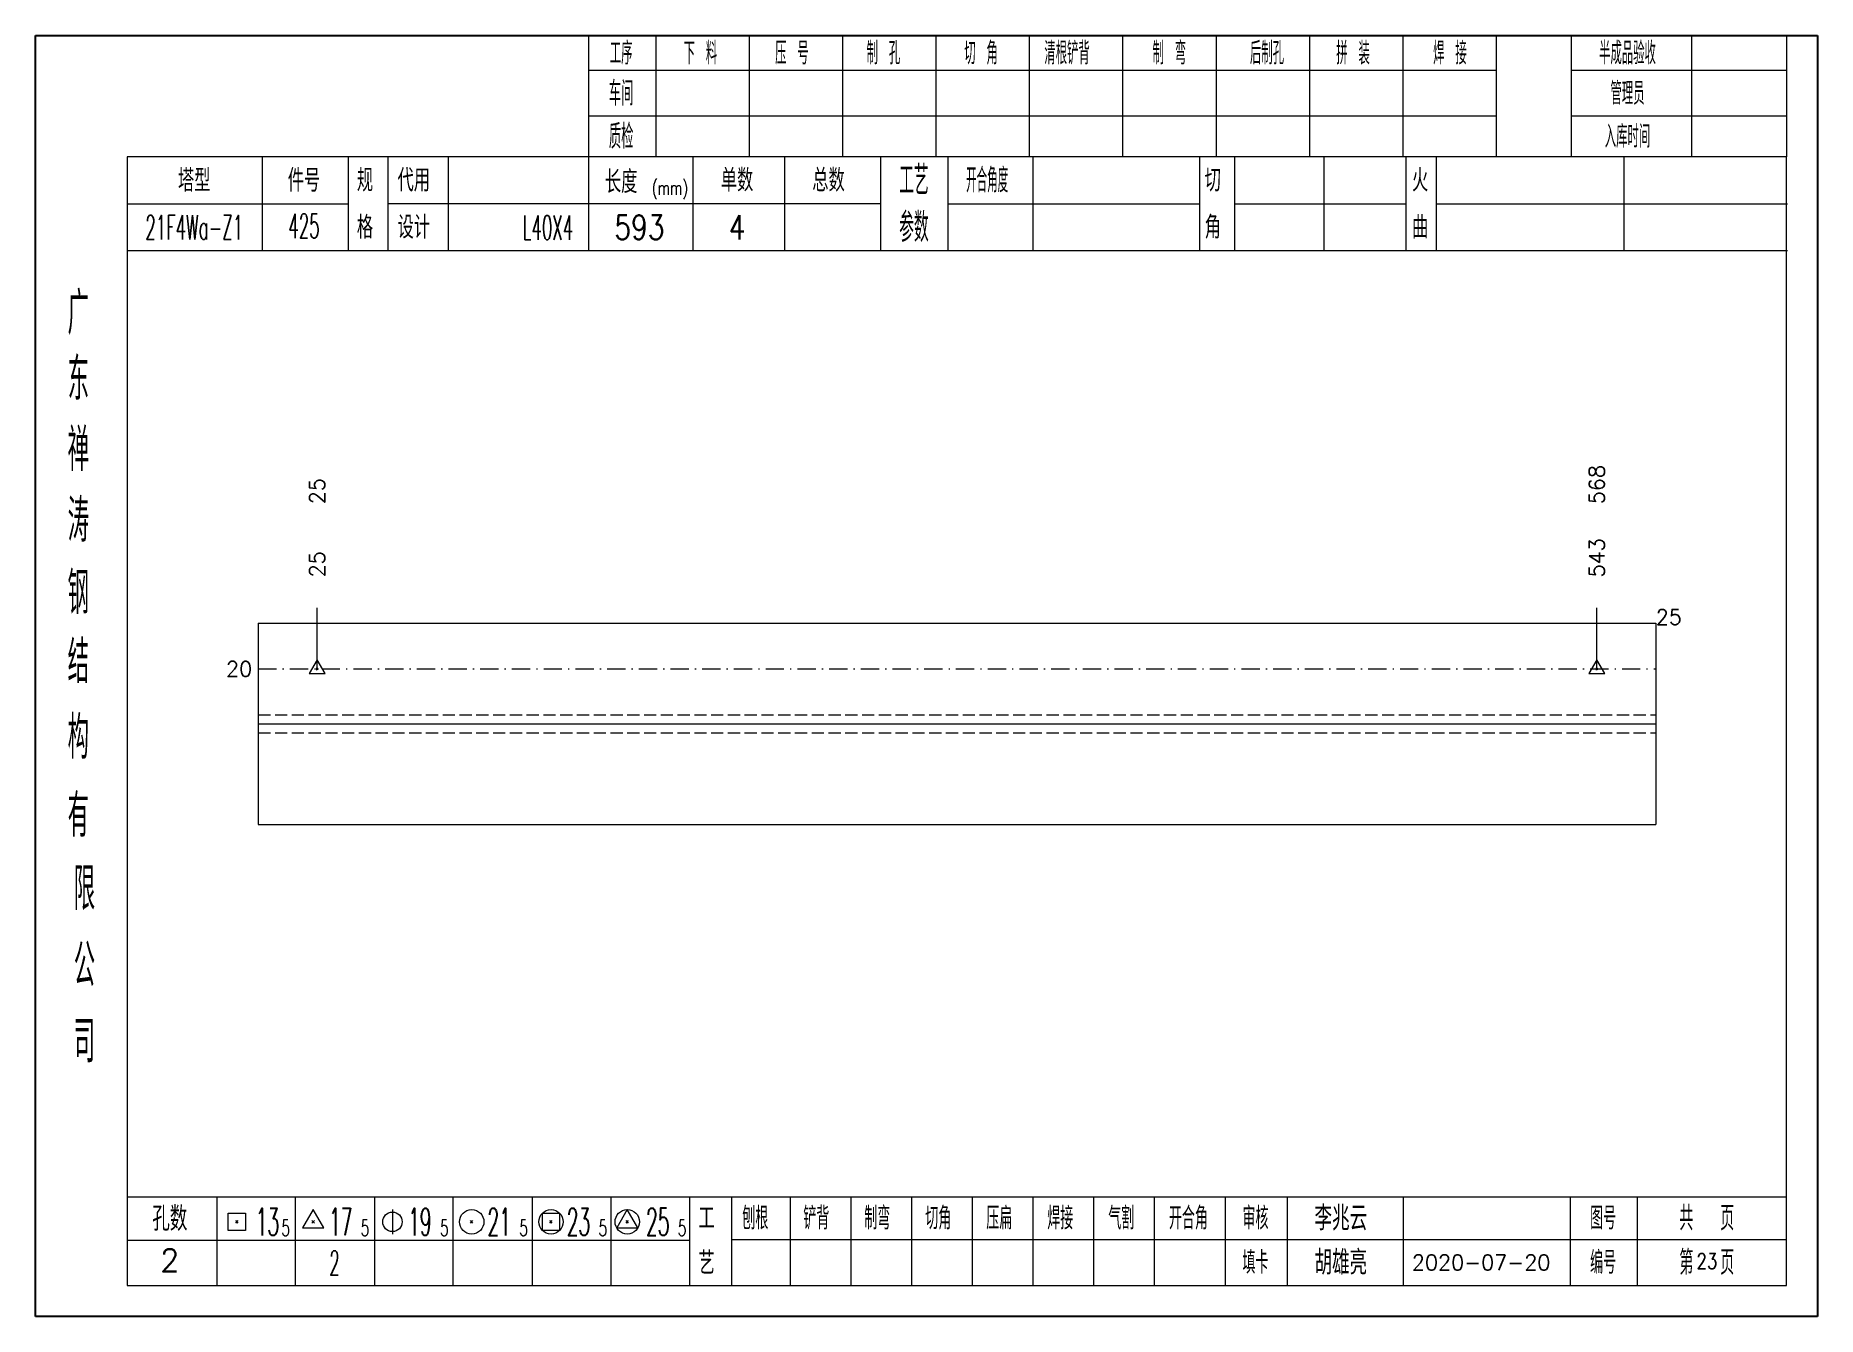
# Model space of a CAD drawing. Extents: x 1310 to 15542, y -76 to 8381.
# Drawn here: x 8383.3 to 8675.4, y 3663.8 to 3873.7 of the extents above; entities that cross this region are included whole.
import ezdxf
from ezdxf.enums import TextEntityAlignment as Align

# ---------------------------------------------------------------- set-up
doc = ezdxf.new("R2010")
doc.units = 0
doc.header["$MEASUREMENT"] = 0
doc.linetypes.add('一点画线', pattern=[5.2, 3, -1, 0.2, -1])
doc.linetypes.add('虚线', pattern=[2.75, 2, -0.75])
doc.layers.get('0').update_dxf_attribs({"linetype": 'CONTINUOUS', "lineweight": 25})
for name, color, linetype, lineweight in [('1', 7, 'CONTINUOUS', 25), ('4', 7, 'CONTINUOUS', 25), ('5', 7, 'CONTINUOUS', 25)]:
    doc.layers.add(name, color=color, linetype=linetype, lineweight=lineweight)
doc.styles.get("Standard").update_dxf_attribs({"font": 'simplex.shx', "width": 0.7, "height": 3, "bigfont": 'gbhzfs.shx'})

msp = doc.modelspace()

# ---------------------------------------------------------------- texts
at = {"color": 7, "linetype": 'Continuous', "lineweight": 13}
for s, p in [('25', (8429.441, 3796.914)), ('568', (8639.252, 3796.914))]:
    msp.add_text(s, height=2.5, rotation=90, dxfattribs=at).set_placement(p, align=Align.MIDDLE_LEFT)
at = {"color": 8, "linetype": 'Continuous', "lineweight": 9}
for s, p in [('543', (8639.252, 3784.914)), ('25', (8429.441, 3784.914))]:
    msp.add_text(s, height=2.5, rotation=90, dxfattribs=at).set_placement(p, align=Align.MIDDLE_LEFT)
at = {"color": 7, "linetype": 'Continuous', "lineweight": 13}
msp.add_text('25', height=2.5, dxfattribs=at).set_placement((8648.912, 3778.414), align=Align.MIDDLE_LEFT)
msp.add_text('20', height=2.5, dxfattribs=at).set_placement((8418.782, 3769.914), align=Align.MIDDLE_RIGHT)
at = {"layer": '4', "color": 1, "linetype": 'Continuous', "lineweight": 25}
for s, height, width, p in [('工序', 3.7, 0.7, (8479.282, 3870.871)), ('下 料', 3.7, 0.7, (8492.282, 3870.871)), ('压 号', 3.7, 0.7, (8507.282, 3870.871)), ('制 孔', 3.7, 0.7, (8522.282, 3870.871)), ('切 角', 3.7, 0.7, (8538.282, 3870.871)), ('清根铲背 ', 3.7, 0.7, (8553.282, 3870.871)), (' 制 弯', 3.7, 0.7, (8568.282, 3870.871)), (' 后制孔', 3.7, 0.7, (8584.282, 3870.871)), ('拼 装', 3.7, 0.7, (8599.282, 3870.871)), (' 焊 接', 3.7, 0.7, (8614.282, 3870.871)), ('半成品验收', 3.7, 0.7, (8644.282, 3870.871)), ('车间', 4, 0.7, (8479.282, 3864.271)), ('管理员', 3.7, 0.7, (8644.282, 3864.271)), ('质检', 4, 0.7, (8479.282, 3857.211)), ('入库时间', 3.7, 0.7, (8644.282, 3857.211)), ('(mm)', 2.24, 0.7, (8487.282, 3848.771)), ('工艺', 4.8, 0.7, (8527.282, 3850.031)), ('开合角度', 4, 0.6, (8539.282, 3850.031)), ('425', 4, 0.5, (8427.282, 3842.541)), ('参数', 4.8, 0.7, (8527.282, 3842.321)), ('21F4Wa-Z1', 4, 0.5, (8409.282, 3842.291)), ('L40X4', 4, 0.5, (8467.282, 3842.271)), ('593', 4, 0.8, (8482.282, 3842.321)), ('4', 4, 0.8, (8498.282, 3842.321)), ('广', 6.96, 0.7, (8390.282, 3828.241)), ('东', 6.96, 0.7, (8390.282, 3817.451)), ('禅', 6.96, 0.7, (8390.282, 3805.861)), ('涛', 6.96, 0.7, (8390.282, 3794.261)), ('钢', 6.96, 0.7, (8390.282, 3782.371)), ('结', 6.96, 0.7, (8390.282, 3771.061)), ('构', 6.96, 0.7, (8390.282, 3758.681)), ('有', 6.96, 0.7, (8390.282, 3745.871)), ('限', 6.96, 0.7, (8391.282, 3733.871)), ('公', 6.96, 0.7, (8391.282, 3721.331)), ('司', 6.96, 0.7, (8391.282, 3708.851)), ('13', 4.47, 0.5, (8421.282, 3679.271)), ('17', 4.47, 0.5, (8433.282, 3679.271)), ('19', 4.47, 0.5, (8446.282, 3679.271)), ('21', 4.47, 0.5, (8459.282, 3679.271)), ('23', 4.47, 0.5, (8472.282, 3679.271)), ('25', 4.47, 0.5, (8485.282, 3679.271)), ('刨根', 3.7, 0.8, (8501.282, 3679.871)), ('铲背', 3.7, 0.8, (8511.282, 3679.871)), ('制弯', 3.7, 0.8, (8521.282, 3679.871)), ('切角', 3.7, 0.8, (8531.282, 3679.871)), ('压扁', 3.7, 0.8, (8541.282, 3679.871)), ('焊接', 3.7, 0.8, (8551.282, 3679.871)), ('气割', 3.7, 0.8, (8561.282, 3679.871)), ('开合角', 3.7, 0.8, (8572.282, 3679.871)), ('审核', 3.7, 0.8, (8583.282, 3679.871)), ('图号', 3.7, 0.8, (8640.282, 3679.871)), ('共  页', 4, 0.8, (8657.282, 3679.871)), ('5', 2.68, 0.6, (8424.282, 3678.271)), ('5', 2.68, 0.6, (8437.282, 3678.271)), ('5', 2.68, 0.6, (8450.282, 3678.271)), ('5', 2.68, 0.6, (8463.282, 3678.271)), ('5', 2.68, 0.6, (8476.282, 3678.271)), ('5', 2.68, 0.6, (8489.282, 3678.271)), ('第  页', 4, 0.8, (8657.282, 3672.601)), ('2', 4, 0.5, (8432.282, 3672.521)), ('填卡', 3.7, 0.8, (8583.282, 3672.601)), ('编号', 3.7, 0.8, (8640.282, 3672.601))]:
    msp.add_text(s, height=height, dxfattribs=dict(at, width=width)).set_placement(p, align=Align.MIDDLE_CENTER)
for s, height, p in [('塔型', 3.7, (8409.282, 3850.001)), ('件号', 3.7, (8427.282, 3850.001)), ('规', 3.7, (8437.282, 3850.031)), ('代用', 3.7, (8445.282, 3850.031)), ('长度', 3.7, (8479.282, 3849.771)), ('单数', 3.7, (8498.282, 3850.031)), ('总数', 3.7, (8513.282, 3850.031)), ('切', 3.7, (8576.282, 3850.031)), ('火', 3.7, (8610.282, 3850.031)), ('格', 3.7, (8437.282, 3842.321)), ('设计', 3.7, (8445.282, 3842.321)), ('角', 3.7, (8576.282, 3842.321)), ('曲', 3.7, (8610.282, 3842.321)), ('孔数', 4, (8405.282, 3679.791)), ('工', 3.7, (8493.282, 3679.871)), ('李兆云', 4, (8597.282, 3679.871)), ('胡雄亮', 4, (8597.282, 3672.601)), ('2', 3.7, (8405.282, 3672.961)), ('艺', 3.7, (8493.282, 3672.521)), ('2020-07-20', 2.5, (8620.282, 3672.601))]:
    msp.add_text(s, height=height, dxfattribs=at).set_placement(p, align=Align.MIDDLE_CENTER)
at = {"layer": '4', "color": 6, "linetype": 'Continuous', "lineweight": 25, "width": 0.8}
msp.add_text('23', height=2.5, dxfattribs=at).set_placement((8657.307, 3672.829), align=Align.MIDDLE_CENTER)

# ---------------------------------------------------------------- blocks, each defined once
blk = doc.blocks.new('孔17.5')
at = {"layer": '5', "color": 7, "linetype": 'Continuous', "lineweight": 13}
for p, q in [((0, 1), (-0.866, -0.5)), ((-0.1, -0.1), (0.1, 0.1)), ((0.1, -0.1), (-0.1, 0.1)), ((0.866, -0.5), (0, 1)), ((-0.866, -0.5), (0.866, -0.5))]:
    blk.add_line(p, q, dxfattribs=at)
blk = doc.blocks.new('CTJGK')
at = {"color": 6, "linetype": 'Continuous'}
for p, q in [((0, 209.97), (292.13, 209.97)), ((0, 0), (0, 209.97)), ((292.13, 209.97), (292.13, 0)), ((292.13, 0), (0, 0))]:
    blk.add_line(p, q, dxfattribs=at)

# ---------------------------------------------------------------- linework, layer by layer
at = {"color": 7, "linetype": 'Continuous', "lineweight": 18}
for p, q in [((8419.782, 3777.414), (8419.782, 3744.414)), ((8419.782, 3777.414), (8648.912, 3777.414)), ((8648.912, 3777.414), (8648.912, 3744.414)), ((8419.782, 3760.914), (8648.912, 3760.914))]:
    msp.add_line(p, q, dxfattribs=at)
at = {"color": 7, "linetype": 'Continuous', "lineweight": 13}
for p, q in [((8429.441, 3769.914), (8429.441, 3779.914)), ((8639.252, 3769.914), (8639.252, 3779.914))]:
    msp.add_line(p, q, dxfattribs=at)
at = {"color": 3, "linetype": '一点画线', "lineweight": 13}
msp.add_line((8419.782, 3769.914), (8648.912, 3769.914), dxfattribs=at)
at = {"color": 1, "linetype": '虚线', "lineweight": 18}
for p, q in [((8419.782, 3762.414), (8648.912, 3762.414)), ((8419.782, 3759.414), (8648.912, 3759.414))]:
    msp.add_line(p, q, dxfattribs=at)
at = {"layer": '1', "color": 7, "linetype": 'Continuous', "lineweight": 18}
msp.add_line((8419.782, 3744.414), (8648.912, 3744.414), dxfattribs=at)
at = {"layer": '4', "color": 1, "linetype": 'Continuous', "lineweight": 18}
for p, q in [((8383.282, 3873.741), (8383.282, 3663.771)), ((8675.412, 3873.741), (8383.282, 3873.741)), ((8473.912, 3873.741), (8473.912, 3853.901)), ((8484.942, 3873.741), (8484.942, 3853.881)), ((8500.252, 3873.741), (8500.252, 3853.881)), ((8515.572, 3873.741), (8515.572, 3853.881)), ((8530.882, 3873.741), (8530.882, 3853.881)), ((8546.192, 3873.741), (8546.192, 3853.881)), ((8561.502, 3873.741), (8561.502, 3853.881)), ((8576.822, 3873.741), (8576.822, 3853.881)), ((8592.132, 3873.741), (8592.132, 3853.881)), ((8607.442, 3873.741), (8607.442, 3853.881)), ((8622.752, 3873.741), (8622.752, 3853.901)), ((8622.752, 3873.741), (8622.752, 3853.881)), ((8635.032, 3873.741), (8635.032, 3853.881)), ((8654.782, 3873.741), (8654.782, 3853.881)), ((8670.362, 3873.741), (8670.362, 3853.881)), ((8675.412, 3843.941), (8675.412, 3873.741)), ((8622.752, 3868.011), (8473.912, 3868.011)), ((8670.362, 3868.011), (8635.032, 3868.011)), ((8622.752, 3860.531), (8473.912, 3860.531)), ((8670.362, 3860.531), (8635.032, 3860.531)), ((8398.292, 3853.881), (8398.292, 3668.821)), ((8670.362, 3853.881), (8398.292, 3853.881)), ((8420.412, 3853.891), (8420.412, 3838.471)), ((8434.562, 3838.471), (8434.562, 3853.881)), ((8441.062, 3838.471), (8441.062, 3853.881)), ((8450.932, 3853.881), (8450.932, 3838.471)), ((8473.912, 3853.901), (8473.912, 3838.471)), ((8491.032, 3853.881), (8491.032, 3838.471)), ((8506.082, 3853.881), (8506.082, 3838.471)), ((8521.782, 3853.881), (8521.782, 3838.471)), ((8532.842, 3853.881), (8532.842, 3838.471)), ((8546.792, 3853.881), (8546.792, 3838.471)), ((8574.092, 3853.881), (8574.092, 3838.471)), ((8579.852, 3853.881), (8579.852, 3838.471)), ((8594.472, 3853.881), (8594.472, 3838.471)), ((8607.932, 3853.881), (8607.932, 3838.471)), ((8612.922, 3853.881), (8612.922, 3838.471)), ((8643.662, 3853.881), (8643.662, 3838.471)), ((8670.362, 3668.821), (8670.362, 3853.881)), ((8434.562, 3846.121), (8398.292, 3846.121)), ((8521.782, 3846.171), (8441.062, 3846.171)), ((8532.842, 3846.171), (8574.092, 3846.171)), ((8579.852, 3846.171), (8607.932, 3846.171)), ((8612.922, 3846.171), (8670.542, 3846.171)), ((8675.412, 3663.771), (8675.412, 3843.941)), ((8670.542, 3838.471), (8398.292, 3838.471)), ((8398.292, 3683.351), (8670.362, 3683.351)), ((8412.982, 3683.351), (8412.982, 3668.821)), ((8425.912, 3668.821), (8425.912, 3683.351)), ((8438.842, 3683.351), (8438.842, 3668.821)), ((8451.762, 3668.821), (8451.762, 3683.351)), ((8464.692, 3683.351), (8464.692, 3668.821)), ((8477.622, 3668.821), (8477.622, 3683.351)), ((8490.542, 3668.821), (8490.542, 3683.351)), ((8497.412, 3668.821), (8497.412, 3683.351)), ((8507.072, 3668.821), (8507.072, 3683.351)), ((8517.012, 3668.821), (8517.012, 3683.351)), ((8526.952, 3668.821), (8526.952, 3683.351)), ((8536.902, 3668.821), (8536.902, 3683.351)), ((8546.842, 3668.821), (8546.842, 3683.351)), ((8556.782, 3668.821), (8556.782, 3683.351)), ((8566.732, 3668.821), (8566.732, 3683.351)), ((8578.372, 3668.821), (8578.372, 3683.351)), ((8588.522, 3668.821), (8588.522, 3683.351)), ((8607.582, 3668.821), (8607.582, 3683.351)), ((8634.962, 3668.821), (8634.962, 3683.351)), ((8645.922, 3668.821), (8645.922, 3683.351)), ((8490.542, 3676.221), (8398.292, 3676.221)), ((8497.372, 3676.381), (8670.362, 3676.381)), ((8398.292, 3668.821), (8670.362, 3668.821)), ((8383.282, 3663.771), (8675.412, 3663.771))]:
    msp.add_line(p, q, dxfattribs=at)
at = {"layer": '4', "color": 7, "linetype": 'Continuous', "lineweight": 13}
for p, q in [((8428.782, 3681.271), (8427.05, 3678.271)), ((8430.514, 3678.271), (8428.782, 3681.271)), ((8441.782, 3681.271), (8441.782, 3677.271)), ((8480.282, 3681.271), (8478.55, 3678.271)), ((8482.014, 3678.271), (8480.282, 3681.271)), ((8414.868, 3677.857), (8414.868, 3680.685)), ((8414.868, 3680.685), (8417.696, 3680.685)), ((8416.082, 3679.071), (8416.482, 3679.471)), ((8416.482, 3679.071), (8416.082, 3679.471)), ((8417.696, 3680.685), (8417.696, 3677.857)), ((8427.05, 3678.271), (8430.514, 3678.271)), ((8428.582, 3679.071), (8428.982, 3679.471)), ((8428.982, 3679.071), (8428.582, 3679.471)), ((8454.582, 3679.071), (8454.982, 3679.471)), ((8454.982, 3679.071), (8454.582, 3679.471)), ((8466.368, 3677.857), (8466.368, 3680.685)), ((8466.368, 3680.685), (8469.196, 3680.685)), ((8467.582, 3679.071), (8467.982, 3679.471)), ((8467.982, 3679.071), (8467.582, 3679.471)), ((8469.196, 3680.685), (8469.196, 3677.857)), ((8478.55, 3678.271), (8482.014, 3678.271)), ((8480.082, 3679.071), (8480.482, 3679.471)), ((8480.482, 3679.071), (8480.082, 3679.471)), ((8417.696, 3677.857), (8414.868, 3677.857)), ((8469.196, 3677.857), (8466.368, 3677.857))]:
    msp.add_line(p, q, dxfattribs=at)
for centre, radius in [((8441.782, 3679.271), 1.6), ((8454.782, 3679.271), 2), ((8467.782, 3679.271), 2), ((8480.282, 3679.271), 2)]:
    msp.add_circle(centre, radius, dxfattribs=at)

# ---------------------------------------------------------------- block references
at = {"color": 0, "linetype": 'Continuous'}
msp.add_blockref('CTJGK', (8383.282, 3663.771), dxfattribs=at)
at = {"color": 8, "linetype": 'Continuous', "lineweight": 9, "xscale": 1.5, "yscale": 1.5, "zscale": 1.5}
for p in [(8429.441, 3769.914), (8639.252, 3769.914)]:
    msp.add_blockref('孔17.5', p, dxfattribs=at)

msp.set_redraw_order([(e.dxf.handle, doc.entitydb.next_handle()) for e in msp.query("TEXT MTEXT ATTDEF DIMENSION ARC_DIMENSION")])  # texts and dimensions are drawn at this point

doc.saveas('drawing.dxf')
